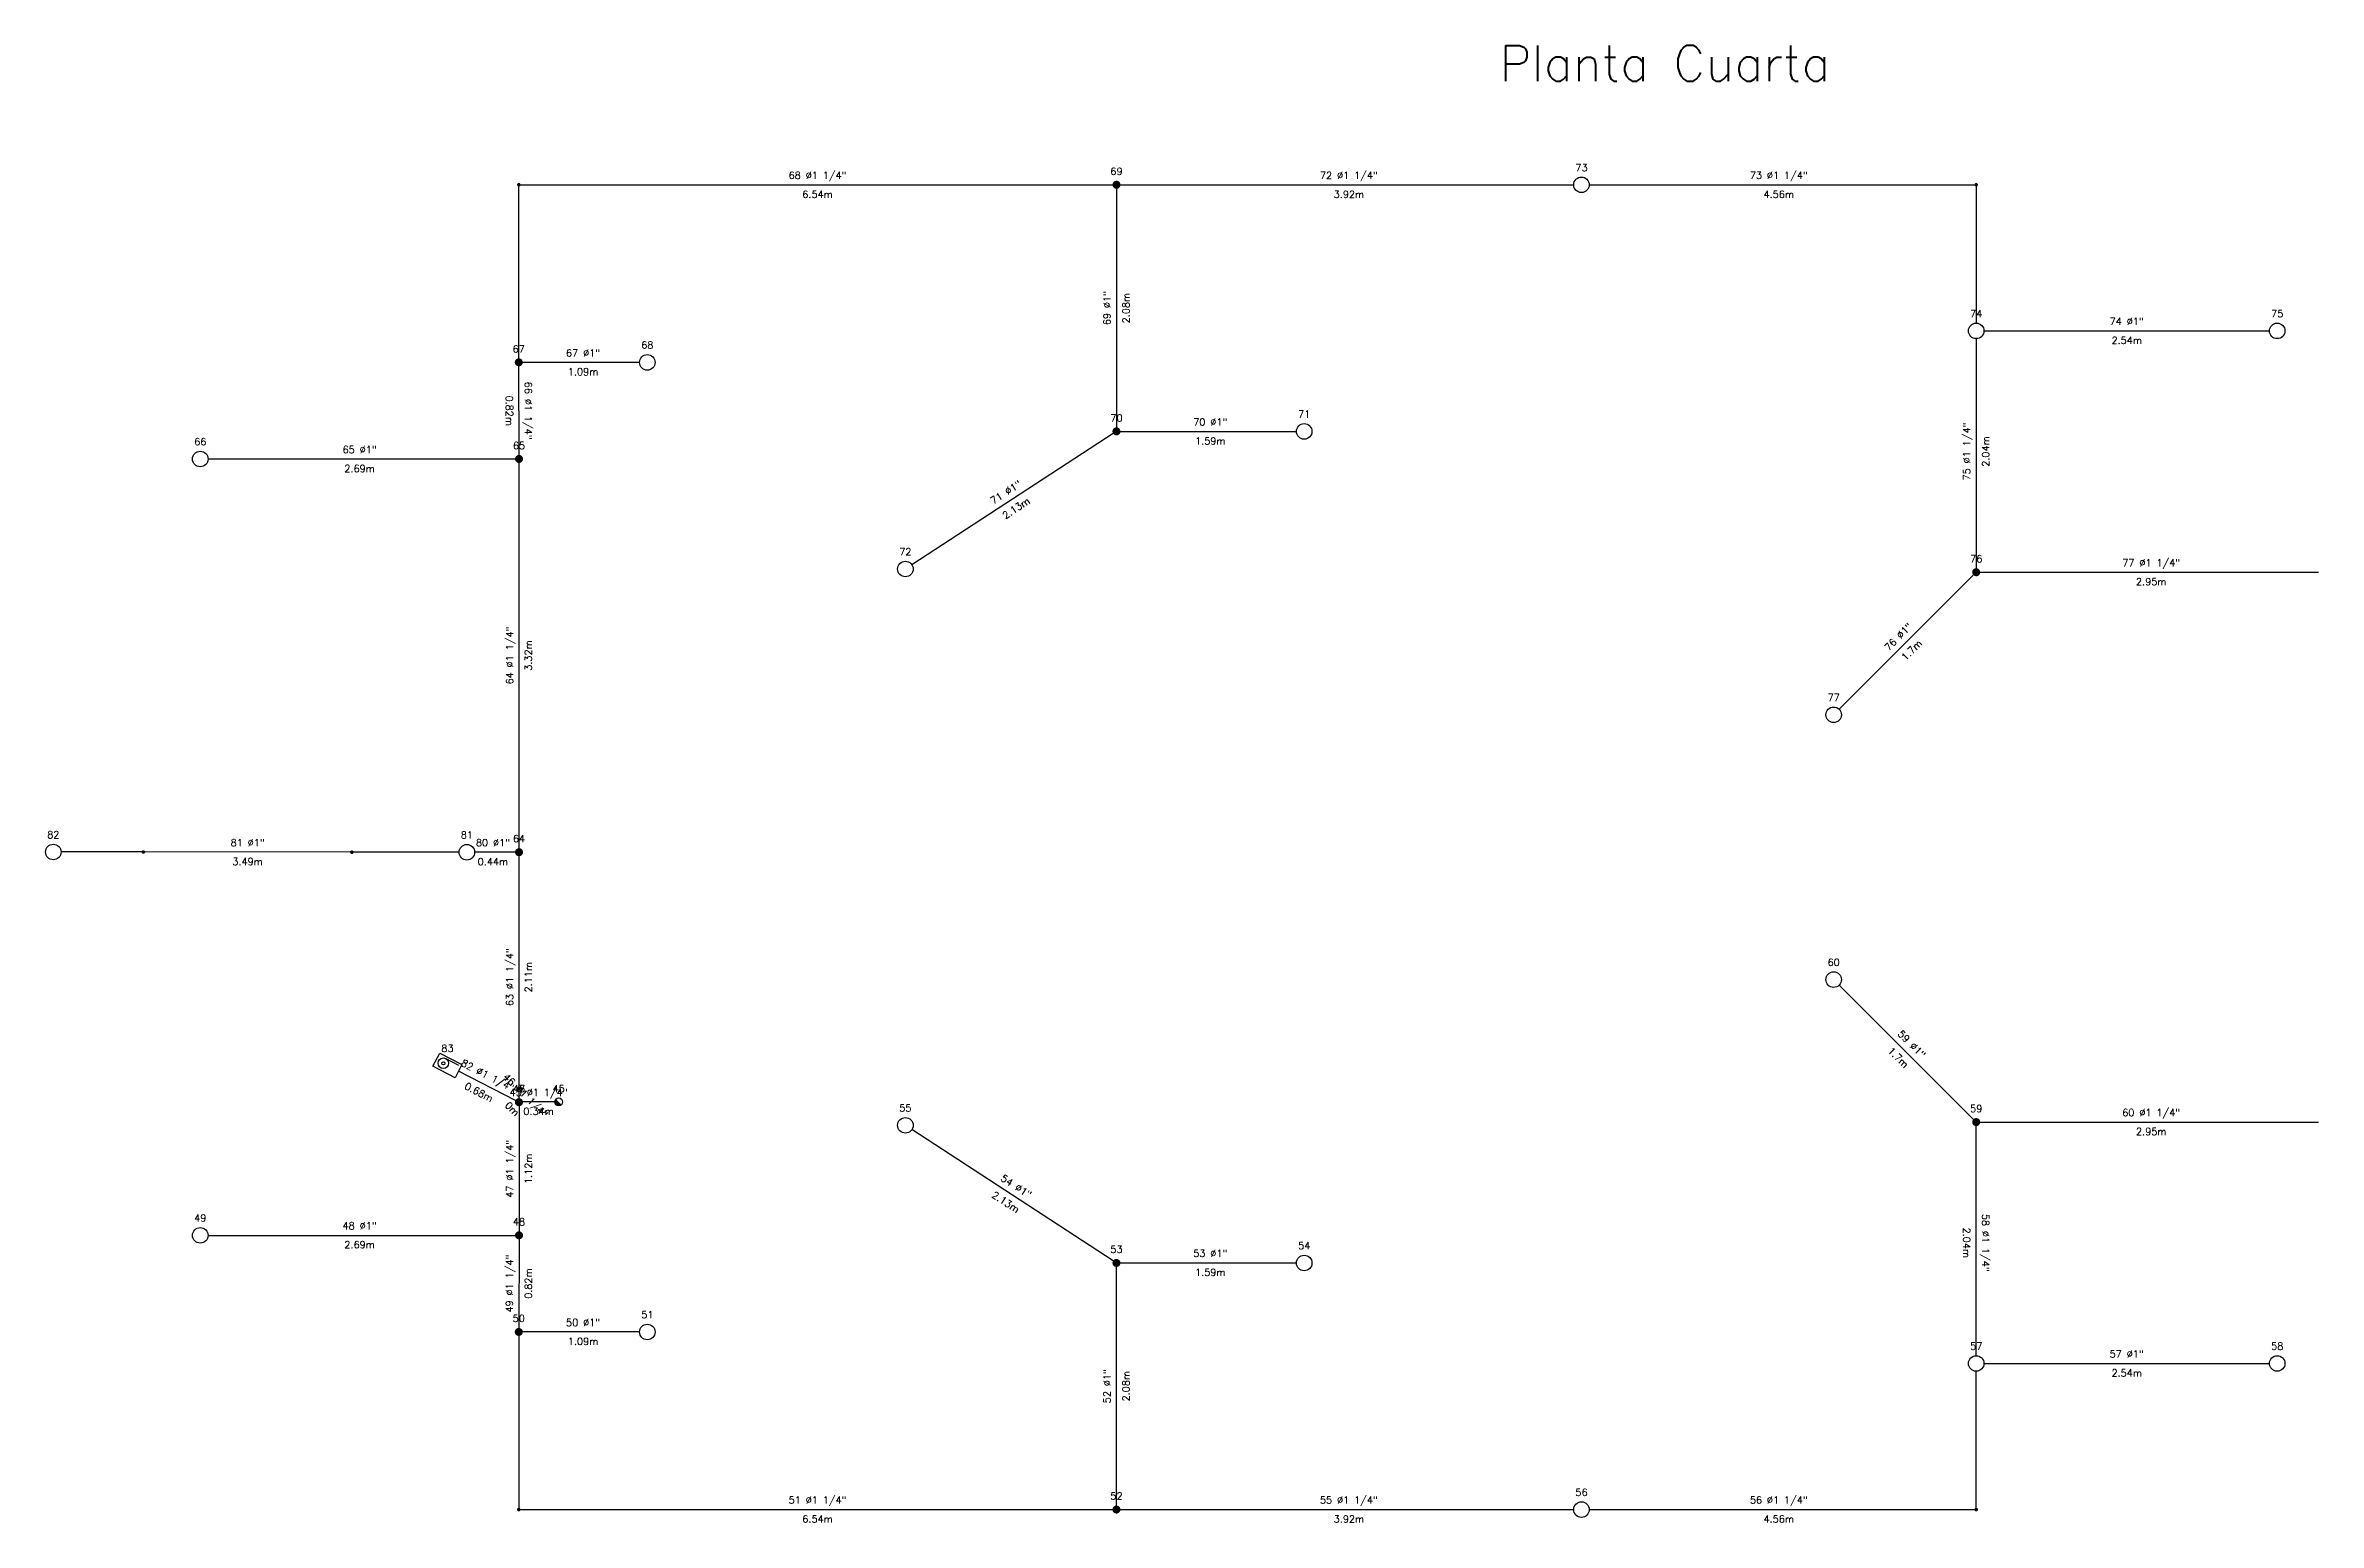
# Model space of a CAD drawing. Header units: metres. Extents: x -51.3 to 24.5, y -64.9 to 26.1.
# Drawn here: x -43.16 to -22.66, y -31.64 to -18.32 of the extents above; entities that cross this region are included whole.
import ezdxf
from ezdxf.enums import TextEntityAlignment as Align

# ---------------------------------------------------------------- set-up
doc = ezdxf.new("R2010")
doc.units = ezdxf.units.M
doc.header["$LTSCALE"] = 12.7
doc.layers.get('0').update_dxf_attribs({"linetype": 'CONTINUOUS'})
for name, color, linetype in [('TEXTO_NUDOS', 7, 'CONTINUOUS'), ('TEXTO_RAMAS', 7, 'CONTINUOUS'), ('UNIFILAR', 7, 'CONTINUOUS')]:
    doc.layers.add(name, color=color, linetype=linetype)
doc.styles.add('ROMANS', font='Romans', dxfattribs={"height": 0.0635})

msp = doc.modelspace()

# ---------------------------------------------------------------- texts
at = {"color": 7, "linetype": 'Continuous', "style": 'ROMANS'}
msp.add_text('Planta Cuarta', height=0.32058, dxfattribs=at).set_placement((-28.557, -18.324), align=Align.TOP_CENTER)
at = {"layer": 'TEXTO_NUDOS', "color": 94, "linetype": 'Continuous', "style": 'ROMANS'}
for s, p in [('69', (-33.502, -19.491, 2.672)), ('73', (-29.309, -19.457, 2.672)), ('74', (-25.75, -20.774, 2.672)), ('75', (-23.036, -20.774, 2.672)), ('67', (-38.891, -21.092, 2.672)), ('68', (-37.732, -21.057, 2.672)), ('70', (-33.502, -21.714, 2.672)), ('71', (-31.809, -21.68, 2.672)), ('66', (-41.763, -21.929, 2.672)), ('65', (-38.889, -21.963, 2.672)), ('72', (-35.405, -22.92, 2.672)), ('76', (-25.75, -22.984, 2.672)), ('77', (-27.035, -24.234, 2.672)), ('82', (-43.088, -25.472, 1.475)), ('81', (-39.359, -25.473, 2.672)), ('64', (-38.889, -25.507, 2.672)), ('60', (-27.035, -26.622, 2.672)), ('83', (-39.534, -27.398, 1.603)), ('46', (-38.89, -27.761, 1.603)), ('47', (-38.889, -27.762, 2.672)), ('45', (-38.531, -27.76)), ('55', (-35.405, -27.936, 2.672)), ('59', (-25.75, -27.94, 2.672)), ('49', (-41.763, -28.927, 2.672)), ('48', (-38.889, -28.961, 2.672)), ('53', (-33.502, -29.21, 2.672)), ('54', (-31.809, -29.176, 2.672)), ('50', (-38.891, -29.832, 2.672)), ('51', (-37.732, -29.798, 2.672)), ('57', (-25.75, -30.082, 2.672)), ('58', (-23.036, -30.082, 2.672)), ('56', (-29.309, -31.399, 2.672)), ('52', (-33.502, -31.433, 2.672))]:
    msp.add_text(s, height=0.0641, dxfattribs=at).set_placement(p, align=Align.CENTER)
at = {"layer": 'TEXTO_RAMAS', "color": 94, "linetype": 'Continuous', "style": 'ROMANS'}
for s, p in [('68 Ø1 1/4"', (-36.197, -19.527, 2.672)), ('72 Ø1 1/4"', (-31.406, -19.527, 2.672)), ('73 Ø1 1/4"', (-27.53, -19.527, 2.672)), ('74 Ø1"', (-24.393, -20.844, 2.672)), ('67 Ø1"', (-38.311, -21.128, 2.672)), ('70 Ø1"', (-32.656, -21.75, 2.672)), ('77 Ø1 1/4"', (-24.172, -23.02, 2.672)), ('80 Ø1"', (-39.124, -25.543, 2.672)), ('45 Ø1 1/4"', (-38.712, -27.795)), ('60 Ø1 1/4"', (-24.172, -27.976, 2.672)), ('53 Ø1"', (-32.656, -29.246, 2.672)), ('50 Ø1"', (-38.311, -29.869, 2.672)), ('57 Ø1"', (-24.393, -30.152, 2.672)), ('51 Ø1 1/4"', (-36.197, -31.469, 2.672)), ('55 Ø1 1/4"', (-31.406, -31.469, 2.672)), ('56 Ø1 1/4"', (-27.53, -31.469, 2.672))]:
    msp.add_text(s, height=0.0641, dxfattribs=at).set_placement(p, align=Align.CENTER)
for s, p in [('6.54m', (-36.197, -19.634, 2.672)), ('3.92m', (-31.406, -19.634, 2.672)), ('4.56m', (-27.53, -19.634, 2.672)), ('2.54m', (-24.393, -20.951, 2.672)), ('1.09m', (-38.311, -21.234, 2.672)), ('1.59m', (-32.656, -21.857, 2.672)), ('2.95m', (-24.172, -23.127, 2.672)), ('0.44m', (-39.124, -25.65, 2.672)), ('0.34m', (-38.712, -27.902)), ('2.95m', (-24.172, -28.083, 2.672)), ('1.59m', (-32.656, -29.353, 2.672)), ('1.09m', (-38.311, -29.975, 2.672)), ('2.54m', (-24.393, -30.259, 2.672)), ('6.54m', (-36.197, -31.576, 2.672)), ('3.92m', (-31.406, -31.576, 2.672)), ('4.56m', (-27.53, -31.576, 2.672))]:
    msp.add_text(s, height=0.0641, dxfattribs=at).set_placement(p, align=Align.TOP_CENTER)
for s, rotation, p in [('69 Ø1"', 90, (-33.556, -20.692, 2.672)), ('66 Ø1 1/4"', 270.1387, (-38.837, -21.617, 2.672)), ('75 Ø1 1/4"', 89.9948, (-25.804, -21.985, 2.672)), ('65 Ø1"', 0.0001, (-40.326, -21.999, 2.672)), ('71 Ø1"', 33.116, (-34.483, -22.379, 2.672)), ('76 Ø1"', 45, (-26.43, -23.678, 2.672)), ('64 Ø1 1/4"', 90, (-38.942, -23.824, 2.672)), ('81 Ø1"', 359.9575, (-41.336, -25.543, 2.073)), ('63 Ø1 1/4"', 90, (-38.942, -26.724, 2.672)), ('59 Ø1"', 315, (-26.355, -27.35, 2.672)), ('82 Ø1 1/4"', 332.7535, (-39.187, -27.637, 1.603)), ('46 Ø1 1/4"', 315.4193, (-38.852, -27.813, 2.137)), ('47 Ø1 1/4"', 90, (-38.942, -28.451, 2.672)), ('54 Ø1"', 326.884, (-34.424, -28.635, 2.672)), ('58 Ø1 1/4"', 270.0052, (-25.697, -29.118, 2.672)), ('48 Ø1"', 359.9999, (-40.326, -28.997, 2.672)), ('49 Ø1 1/4"', 89.8613, (-38.943, -29.486, 2.672)), ('52 Ø1"', 90, (-33.556, -30.411, 2.672))]:
    msp.add_text(s, height=0.0641, rotation=rotation, dxfattribs=at).set_placement(p, align=Align.CENTER)
for s, rotation, p in [('2.08m', 90, (-33.449, -20.692, 2.672)), ('0.82m', 270.1387, (-38.943, -21.617, 2.672)), ('2.04m', 89.9948, (-25.697, -21.985, 2.672)), ('2.69m', 0.0001, (-40.326, -22.106, 2.672)), ('2.13m', 33.116, (-34.424, -22.468, 2.672)), ('3.32m', 90, (-38.836, -23.824, 2.672)), ('1.7m', 45, (-26.355, -23.753, 2.672)), ('3.49m', 359.9575, (-41.336, -25.649, 2.073)), ('2.11m', 90, (-38.836, -26.724, 2.672)), ('1.7m', 315, (-26.43, -27.425, 2.672)), ('0.68m', 332.7535, (-39.236, -27.732, 1.603)), ('0m', 315.4193, (-38.927, -27.889, 2.137)), ('1.12m', 90, (-38.836, -28.451, 2.672)), ('2.13m', 326.884, (-34.483, -28.724, 2.672)), ('2.04m', 270.0052, (-25.804, -29.118, 2.672)), ('2.69m', 359.9999, (-40.326, -29.104, 2.672)), ('0.82m', 89.8613, (-38.837, -29.486, 2.672)), ('2.08m', 90, (-33.449, -30.411, 2.672))]:
    msp.add_text(s, height=0.0641, rotation=rotation, dxfattribs=at).set_placement(p, align=Align.TOP_CENTER)

# ---------------------------------------------------------------- blocks, each defined once
blk = doc.blocks.new('CONEXION_PLANTAS_IPCI')
at = {"color": 0, "linetype": 'Continuous'}
blk.add_circle((-0.004736, -0.005671), 1.5, dxfattribs=at)
for points in [[(-1.499779, 0.11617), (-1.504474, -0.033694), (0.363297, -1.459821), (0.216286, -1.489298)], [(-1.480147, 0.264817), (-1.499779, 0.11617), (0.506632, -1.415814), (0.363297, -1.459821)], [(-1.445772, 0.410761), (-1.480147, 0.264817), (0.644856, -1.357718), (0.506632, -1.415814)], [(-1.396999, 0.552544), (-1.445772, 0.410761), (0.77659, -1.286112), (0.644856, -1.357718)], [(-1.334315, 0.688749), (-1.396999, 0.552544), (0.900518, -1.201713), (0.77659, -1.286112)], [(-1.258346, 0.818016), (-1.334315, 0.688749), (1.0154, -1.105363), (0.900518, -1.201713)], [(-1.169852, 0.939054), (-1.258346, 0.818016), (1.047775, -1.074419), (1.0154, -1.105363)], [(-1.069716, 1.050651), (-1.169852, 0.939054), (-0.004736, -0.005671), (1.047775, -1.074419)], [(-1.504474, -0.033694), (-1.494184, -0.183278), (0.216286, -1.489298), (0.067066, -1.503952)], [(-1.494184, -0.183278), (-1.469012, -0.331087), (0.067066, -1.503952), (-0.082871, -1.503635)], [(-1.469012, -0.331087), (-1.429209, -0.475645), (-0.082871, -1.503635), (-0.232027, -1.488351)], [(-1.429209, -0.475645), (-1.375174, -0.615507), (-0.232027, -1.488351), (-0.378913, -1.458252)], [(-1.375174, -0.615507), (-1.307445, -0.749276), (-0.378913, -1.458252), (-0.52206, -1.41364)], [(-1.307445, -0.749276), (-1.226701, -0.875615), (-0.52206, -1.41364), (-0.660037, -1.35496)], [(-1.226701, -0.875615), (-1.133746, -0.993262), (-0.660037, -1.35496), (-0.791468, -1.282798)], [(-1.133746, -0.993262), (-1.029511, -1.101041), (-0.791468, -1.282798), (-0.915037, -1.197876)]]:
    blk.add_solid(points, dxfattribs=at)
blk = doc.blocks.new('BOCA_INCENDIOS_IPCI')
at = {"color": 0, "linetype": 'Continuous'}
for p, q in [((-2, 1.2), (2, 1.2)), ((-2, -1.2), (-2, 1.2)), ((-0.75, 0.85), (1.535532, 0.85)), ((2, 1.2), (2, -1.2)), ((2, -1.2), (-2, -1.2))]:
    blk.add_line(p, q, dxfattribs=at)
for radius in [0.85, 0.25]:
    blk.add_circle((-0.75, 0), radius, dxfattribs=at)
blk = doc.blocks.new('NUDO_PASO_IPCI')
at = {"color": 0, "linetype": 'Continuous'}
for points in [[(-0.742494, 0.10584), (-0.749351, 0.031185), (-0.748721, -0.043781), (-0.749351, 0.031185)], [(-0.728219, 0.179437), (-0.742494, 0.10584), (-0.74061, -0.118309), (-0.748721, -0.043781)], [(-0.706667, 0.251241), (-0.728219, 0.179437), (-0.725099, -0.191656), (-0.74061, -0.118309)], [(-0.678054, 0.320535), (-0.706667, 0.251241), (-0.702343, -0.263087), (-0.725099, -0.191656)], [(-0.642667, 0.386626), (-0.678054, 0.320535), (-0.672569, -0.33189), (-0.702343, -0.263087)], [(-0.600858, 0.448854), (-0.642667, 0.386626), (-0.636075, -0.397377), (-0.672569, -0.33189)], [(-0.553045, 0.506597), (-0.600858, 0.448854), (-0.593226, -0.458893), (-0.636075, -0.397377)], [(-0.499707, 0.559279), (-0.553045, 0.506597), (-0.544449, -0.515825), (-0.593226, -0.458893)], [(-0.441376, 0.606372), (-0.499707, 0.559279), (-0.490233, -0.567602), (-0.544449, -0.515825)], [(-0.378635, 0.647407), (-0.441376, 0.606372), (-0.431118, -0.613708), (-0.490233, -0.567602)], [(-0.31211, 0.681973), (-0.378635, 0.647407), (-0.367696, -0.653682), (-0.431118, -0.613708)], [(-0.242467, 0.709725), (-0.31211, 0.681973), (-0.300599, -0.687124), (-0.367696, -0.653682)], [(-0.170402, 0.730386), (-0.242467, 0.709725), (-0.2305, -0.713702), (-0.300599, -0.687124)], [(-0.096633, 0.743749), (-0.170402, 0.730386), (-0.158097, -0.733148), (-0.2305, -0.713702)], [(-0.0219, 0.74968), (-0.096633, 0.743749), (-0.084114, -0.745268), (-0.158097, -0.733148)], [(0.053053, 0.748121), (-0.0219, 0.74968), (-0.009291, -0.749942), (-0.084114, -0.745268)], [(0.127475, 0.739087), (0.053053, 0.748121), (0.065624, -0.747123), (-0.009291, -0.749942)], [(0.200624, 0.722669), (0.127475, 0.739087), (0.139884, -0.736839), (0.065624, -0.747123)], [(0.271768, 0.699029), (0.200624, 0.722669), (0.212747, -0.719193), (0.139884, -0.736839)], [(0.340197, 0.668406), (0.271768, 0.699029), (0.283483, -0.694361), (0.212747, -0.719193)], [(0.405227, 0.631103), (0.340197, 0.668406), (0.351388, -0.662591), (0.283483, -0.694361)], [(0.466207, 0.587495), (0.405227, 0.631103), (0.415781, -0.624201), (0.351388, -0.662591)], [(0.52253, 0.538017), (0.466207, 0.587495), (0.47602, -0.579573), (0.415781, -0.624201)], [(0.573632, 0.483163), (0.52253, 0.538017), (0.531502, -0.529155), (0.47602, -0.579573)], [(0.619002, 0.423482), (0.573632, 0.483163), (0.581674, -0.47345), (0.531502, -0.529155)], [(0.658187, 0.359569), (0.619002, 0.423482), (0.626035, -0.413014), (0.581674, -0.47345)], [(0.690796, 0.292064), (0.658187, 0.359569), (0.66414, -0.348452), (0.626035, -0.413014)], [(0.716502, 0.22164), (0.690796, 0.292064), (0.695609, -0.280407), (0.66414, -0.348452)], [(0.73505, 0.149002), (0.716502, 0.22164), (0.720128, -0.209562), (0.695609, -0.280407)], [(0.746253, 0.074875), (0.73505, 0.149002), (0.737451, -0.136622), (0.720128, -0.209562)], [(0.75, 0), (0.746253, 0.074875), (0.747407, -0.062317), (0.737451, -0.136622)]]:
    blk.add_solid(points, dxfattribs=at)
blk = doc.blocks.new('NUDO_DERIVACION_IPCI')
at = {"color": 0, "linetype": 'Continuous'}
for points in [[(-0.742494, 0.10584), (-0.749351, 0.031185), (-0.748721, -0.043781), (-0.749351, 0.031185)], [(-0.728219, 0.179437), (-0.742494, 0.10584), (-0.74061, -0.118309), (-0.748721, -0.043781)], [(-0.706667, 0.251241), (-0.728219, 0.179437), (-0.725099, -0.191656), (-0.74061, -0.118309)], [(-0.678054, 0.320535), (-0.706667, 0.251241), (-0.702343, -0.263087), (-0.725099, -0.191656)], [(-0.642667, 0.386626), (-0.678054, 0.320535), (-0.672569, -0.33189), (-0.702343, -0.263087)], [(-0.600858, 0.448854), (-0.642667, 0.386626), (-0.636075, -0.397377), (-0.672569, -0.33189)], [(-0.553045, 0.506597), (-0.600858, 0.448854), (-0.593226, -0.458893), (-0.636075, -0.397377)], [(-0.499707, 0.559279), (-0.553045, 0.506597), (-0.544449, -0.515825), (-0.593226, -0.458893)], [(-0.441376, 0.606372), (-0.499707, 0.559279), (-0.490233, -0.567602), (-0.544449, -0.515825)], [(-0.378635, 0.647407), (-0.441376, 0.606372), (-0.431118, -0.613708), (-0.490233, -0.567602)], [(-0.31211, 0.681973), (-0.378635, 0.647407), (-0.367696, -0.653682), (-0.431118, -0.613708)], [(-0.242467, 0.709725), (-0.31211, 0.681973), (-0.300599, -0.687124), (-0.367696, -0.653682)], [(-0.170402, 0.730386), (-0.242467, 0.709725), (-0.2305, -0.713702), (-0.300599, -0.687124)], [(-0.096633, 0.743749), (-0.170402, 0.730386), (-0.158097, -0.733148), (-0.2305, -0.713702)], [(-0.0219, 0.74968), (-0.096633, 0.743749), (-0.084114, -0.745268), (-0.158097, -0.733148)], [(0.053053, 0.748121), (-0.0219, 0.74968), (-0.009291, -0.749942), (-0.084114, -0.745268)], [(0.127475, 0.739087), (0.053053, 0.748121), (0.065624, -0.747123), (-0.009291, -0.749942)], [(0.200624, 0.722669), (0.127475, 0.739087), (0.139884, -0.736839), (0.065624, -0.747123)], [(0.271768, 0.699029), (0.200624, 0.722669), (0.212747, -0.719193), (0.139884, -0.736839)], [(0.340197, 0.668406), (0.271768, 0.699029), (0.283483, -0.694361), (0.212747, -0.719193)], [(0.405227, 0.631103), (0.340197, 0.668406), (0.351388, -0.662591), (0.283483, -0.694361)], [(0.466207, 0.587495), (0.405227, 0.631103), (0.415781, -0.624201), (0.351388, -0.662591)], [(0.52253, 0.538017), (0.466207, 0.587495), (0.47602, -0.579573), (0.415781, -0.624201)], [(0.573632, 0.483163), (0.52253, 0.538017), (0.531502, -0.529155), (0.47602, -0.579573)], [(0.619002, 0.423482), (0.573632, 0.483163), (0.581674, -0.47345), (0.531502, -0.529155)], [(0.658187, 0.359569), (0.619002, 0.423482), (0.626035, -0.413014), (0.581674, -0.47345)], [(0.690796, 0.292064), (0.658187, 0.359569), (0.66414, -0.348452), (0.626035, -0.413014)], [(0.716502, 0.22164), (0.690796, 0.292064), (0.695609, -0.280407), (0.66414, -0.348452)], [(0.73505, 0.149002), (0.716502, 0.22164), (0.720128, -0.209562), (0.695609, -0.280407)], [(0.746253, 0.074875), (0.73505, 0.149002), (0.737451, -0.136622), (0.720128, -0.209562)], [(0.75, 0), (0.746253, 0.074875), (0.747407, -0.062317), (0.737451, -0.136622)]]:
    blk.add_solid(points, dxfattribs=at)
blk = doc.blocks.new('ROCIADOR_AUTOMATICO_IPCI')
at = {"color": 0, "linetype": 'Continuous'}
blk.add_circle((-0.004736, -0.005671), 1.5, dxfattribs=at)

# ---------------------------------------------------------------- linework, layer by layer
at = {"layer": 'UNIFILAR', "color": 94, "linetype": 'Continuous'}
for p, q in [((-38.891, -21.145, 2.672), (-38.891, -19.596, 2.672)), ((-38.875, -19.58, 2.672), (-33.539, -19.58, 2.672)), ((-33.502, -19.617, 2.672), (-33.502, -21.767, 2.672)), ((-33.466, -19.58, 2.672), (-29.379, -19.58, 2.672)), ((-29.239, -19.58, 2.672), (-25.766, -19.58, 2.672)), ((-25.75, -19.596, 2.672), (-25.75, -20.827, 2.672)), ((-25.68, -20.897, 2.672), (-23.106, -20.897, 2.672)), ((-25.75, -20.967, 2.672), (-25.75, -23.037, 2.672)), ((-38.889, -22.016, 2.672), (-38.891, -21.217, 2.672)), ((-37.802, -21.181, 2.672), (-38.855, -21.181, 2.672)), ((-33.533, -21.823, 2.672), (-35.346, -23.006, 2.672)), ((-33.466, -21.803, 2.672), (-31.879, -21.803, 2.672)), ((-41.693, -22.052, 2.672), (-38.925, -22.052, 2.672)), ((-38.889, -25.561, 2.672), (-38.889, -22.088, 2.672)), ((-25.776, -23.099, 2.672), (-26.985, -24.308, 2.672)), ((-25.714, -23.073, 2.672), (-22.663, -23.073, 2.672)), ((-42.292, -25.595, 1.475), (-43.018, -25.595, 1.475)), ((-40.412, -25.597, 2.672), (-42.26, -25.595, 1.475)), ((-39.429, -25.597, 2.672), (-40.38, -25.597, 2.672)), ((-38.925, -25.597, 2.672), (-39.289, -25.597, 2.672)), ((-38.889, -27.815, 2.672), (-38.889, -25.633, 2.672)), ((-25.776, -28.004, 2.672), (-26.985, -26.795, 2.672)), ((-38.922, -27.834, 1.603), (-39.434, -27.57, 1.603)), ((-38.893, -27.848), (-38.89, -27.851, 1.603)), ((-38.89, -27.851, 1.603), (-38.889, -27.851, 2.672)), ((-38.566, -27.848), (-38.877, -27.848)), ((-38.889, -27.888, 2.672), (-38.889, -29.015, 2.672)), ((-25.75, -30.136, 2.672), (-25.75, -28.066, 2.672)), ((-25.714, -28.03, 2.672), (-22.663, -28.03, 2.672)), ((-33.533, -29.28, 2.672), (-35.346, -28.097, 2.672)), ((-41.693, -29.051, 2.672), (-38.925, -29.051, 2.672)), ((-38.889, -29.087, 2.672), (-38.891, -29.886, 2.672)), ((-33.466, -29.3, 2.672), (-31.879, -29.3, 2.672)), ((-33.502, -31.486, 2.672), (-33.502, -29.336, 2.672)), ((-37.802, -29.922, 2.672), (-38.855, -29.922, 2.672)), ((-38.891, -29.958, 2.672), (-38.891, -31.507, 2.672)), ((-25.75, -31.507, 2.672), (-25.75, -30.276, 2.672)), ((-25.68, -30.206, 2.672), (-23.106, -30.206, 2.672)), ((-38.875, -31.523, 2.672), (-33.539, -31.523, 2.672)), ((-33.466, -31.523, 2.672), (-29.379, -31.523, 2.672)), ((-29.239, -31.523, 2.672), (-25.766, -31.523, 2.672))]:
    msp.add_line(p, q, dxfattribs=at)

# ---------------------------------------------------------------- block references
at = {"layer": 'UNIFILAR', "color": 94, "linetype": 'Continuous', "zscale": 1.06860841396}
for name, p, xscale, yscale in [('NUDO_PASO_IPCI', (-38.891, -19.58, 2.672), 0.0213721682792, 0.0213721682792), ('NUDO_DERIVACION_IPCI', (-33.502, -19.58, 2.672), 0.04808737862819999, 0.04808737862819999), ('ROCIADOR_AUTOMATICO_IPCI', (-29.309, -19.58, 2.672), 0.04675161811074999, 0.04675161811074999), ('NUDO_PASO_IPCI', (-25.75, -19.58, 2.672), 0.0213721682792, 0.0213721682792), ('ROCIADOR_AUTOMATICO_IPCI', (-25.75, -20.897, 2.672), 0.04675161811074999, 0.04675161811074999), ('ROCIADOR_AUTOMATICO_IPCI', (-23.036, -20.897, 2.672), 0.04675161811074999, 0.04675161811074999), ('NUDO_DERIVACION_IPCI', (-38.891, -21.181, 2.672), 0.04808737862819999, 0.04808737862819999), ('ROCIADOR_AUTOMATICO_IPCI', (-37.732, -21.181, 2.672), 0.04675161811074999, 0.04675161811074999), ('NUDO_DERIVACION_IPCI', (-33.502, -21.803, 2.672), 0.04808737862819999, 0.04808737862819999), ('ROCIADOR_AUTOMATICO_IPCI', (-31.809, -21.803, 2.672), 0.04675161811074999, 0.04675161811074999), ('ROCIADOR_AUTOMATICO_IPCI', (-41.763, -22.052, 2.672), 0.04675161811074999, 0.04675161811074999), ('NUDO_DERIVACION_IPCI', (-38.889, -22.052, 2.672), 0.04808737862819999, 0.04808737862819999), ('ROCIADOR_AUTOMATICO_IPCI', (-35.405, -23.044, 2.672), 0.04675161811074999, 0.04675161811074999), ('NUDO_DERIVACION_IPCI', (-25.75, -23.073, 2.672), 0.04808737862819999, 0.04808737862819999), ('ROCIADOR_AUTOMATICO_IPCI', (-27.035, -24.358, 2.672), 0.04675161811074999, 0.04675161811074999), ('ROCIADOR_AUTOMATICO_IPCI', (-43.088, -25.595, 1.475), 0.04675161811074999, 0.04675161811074999), ('NUDO_PASO_IPCI', (-42.276, -25.595, 1.475), 0.0213721682792, 0.0213721682792), ('NUDO_PASO_IPCI', (-40.396, -25.597, 2.672), 0.0213721682792, 0.0213721682792), ('ROCIADOR_AUTOMATICO_IPCI', (-39.359, -25.597, 2.672), 0.04675161811074999, 0.04675161811074999), ('NUDO_DERIVACION_IPCI', (-38.889, -25.597, 2.672), 0.04808737862819999, 0.04808737862819999), ('ROCIADOR_AUTOMATICO_IPCI', (-27.035, -26.745, 2.672), 0.04675161811074999, 0.04675161811074999), ('NUDO_DERIVACION_IPCI', (-38.89, -27.851, 1.603), 0.04808737862819999, 0.04808737862819999), ('NUDO_DERIVACION_IPCI', (-38.889, -27.851, 2.672), 0.04808737862819999, 0.04808737862819999), ('NUDO_PASO_IPCI', (-38.893, -27.848), 0.0213721682792, 0.0213721682792), ('CONEXION_PLANTAS_IPCI', (-38.531, -27.848), 0.02350938510712, 0.02350938510712), ('ROCIADOR_AUTOMATICO_IPCI', (-35.405, -28.059, 2.672), 0.04675161811074999, 0.04675161811074999), ('NUDO_DERIVACION_IPCI', (-25.75, -28.03, 2.672), 0.04808737862819999, 0.04808737862819999), ('ROCIADOR_AUTOMATICO_IPCI', (-41.763, -29.051, 2.672), 0.04675161811074999, 0.04675161811074999), ('NUDO_DERIVACION_IPCI', (-38.889, -29.051, 2.672), 0.04808737862819999, 0.04808737862819999), ('NUDO_DERIVACION_IPCI', (-33.502, -29.3, 2.672), 0.04808737862819999, 0.04808737862819999), ('ROCIADOR_AUTOMATICO_IPCI', (-31.809, -29.3, 2.672), 0.04675161811074999, 0.04675161811074999), ('NUDO_DERIVACION_IPCI', (-38.891, -29.922, 2.672), 0.04808737862819999, 0.04808737862819999), ('ROCIADOR_AUTOMATICO_IPCI', (-37.732, -29.922, 2.672), 0.04675161811074999, 0.04675161811074999), ('ROCIADOR_AUTOMATICO_IPCI', (-25.75, -30.206, 2.672), 0.04675161811074999, 0.04675161811074999), ('ROCIADOR_AUTOMATICO_IPCI', (-23.036, -30.206, 2.672), 0.04675161811074999, 0.04675161811074999), ('NUDO_PASO_IPCI', (-38.891, -31.523, 2.672), 0.0213721682792, 0.0213721682792), ('NUDO_DERIVACION_IPCI', (-33.502, -31.523, 2.672), 0.04808737862819999, 0.04808737862819999), ('ROCIADOR_AUTOMATICO_IPCI', (-29.309, -31.523, 2.672), 0.04675161811074999, 0.04675161811074999), ('NUDO_PASO_IPCI', (-25.75, -31.523, 2.672), 0.0213721682792, 0.0213721682792)]:
    msp.add_blockref(name, p, dxfattribs=dict(at, xscale=xscale, yscale=yscale))
at = {"layer": 'UNIFILAR', "color": 94, "linetype": 'Continuous', "xscale": 0.05610194173289999, "yscale": 0.05610194173289999, "zscale": 1.06860841396, "rotation": 332.5}
msp.add_blockref('BOCA_INCENDIOS_IPCI', (-39.534, -27.519, 1.603), dxfattribs=at)

msp.set_redraw_order([(e.dxf.handle, doc.entitydb.next_handle()) for e in msp.query("TEXT MTEXT ATTDEF DIMENSION ARC_DIMENSION")])  # texts and dimensions are drawn at this point

doc.saveas('drawing.dxf')
